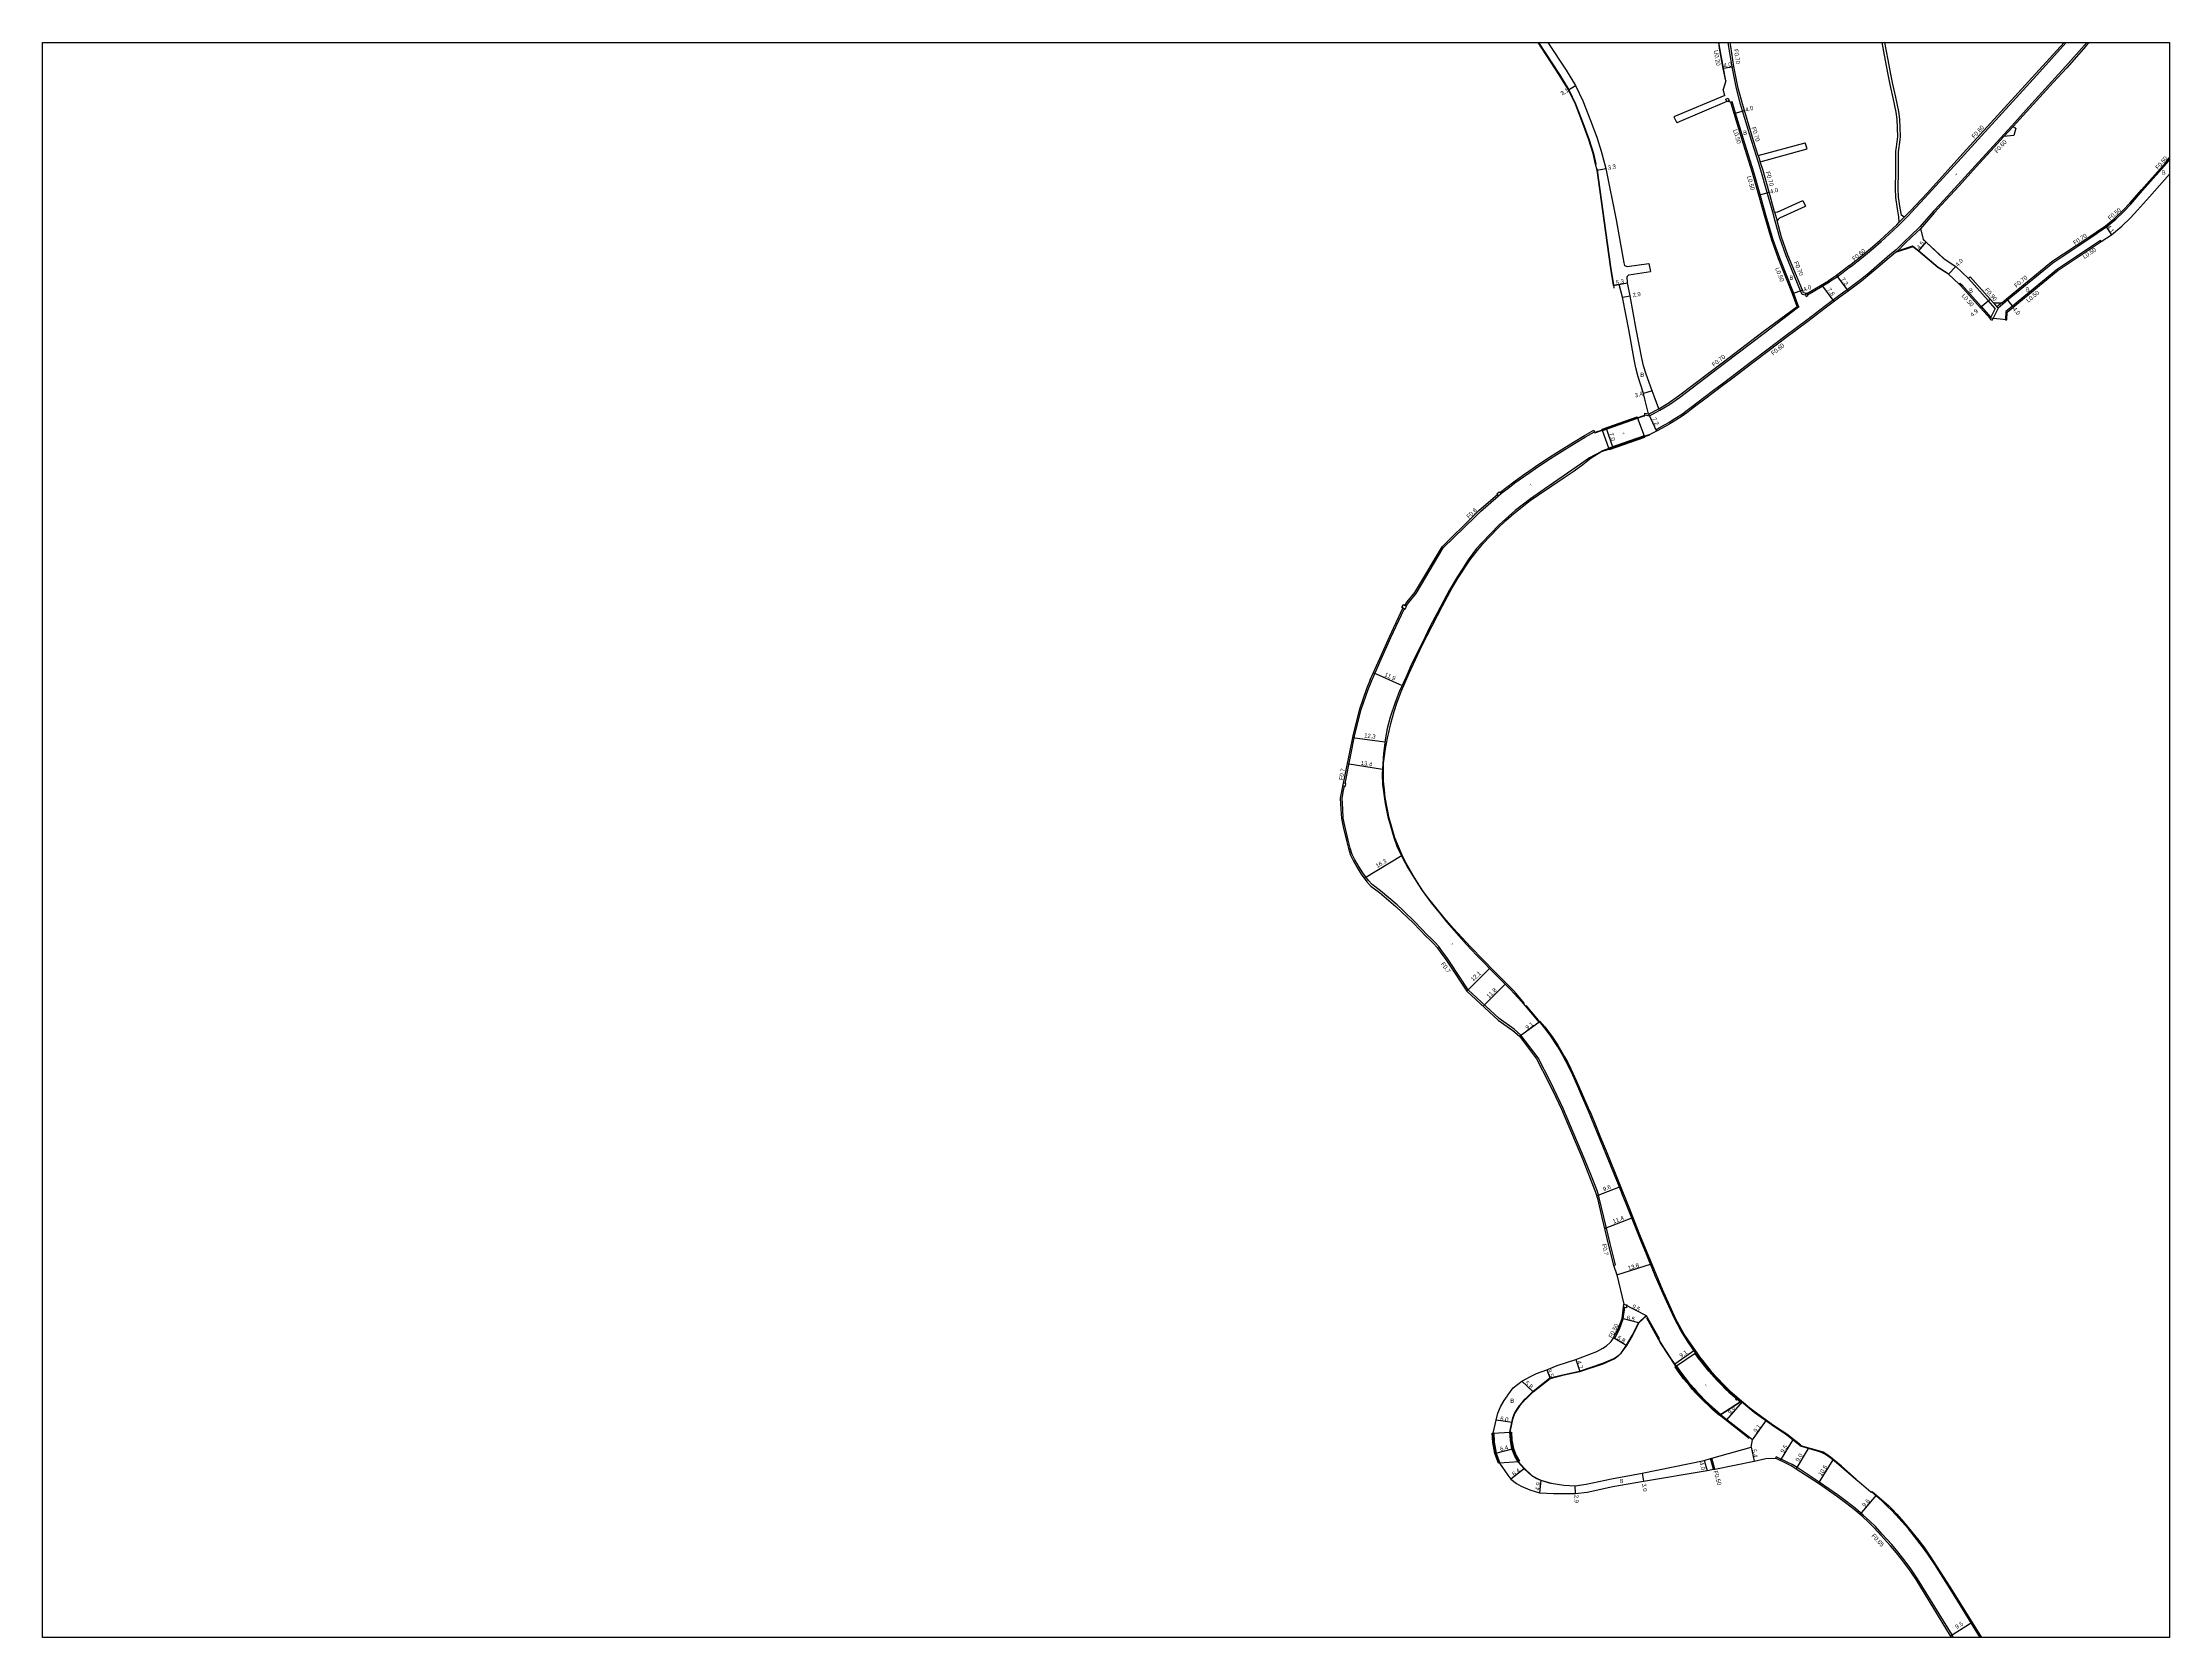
# Model space of a CAD drawing. Header units: metres. Extents: x -24000 to -20800, y -105000 to -102000.
# Drawn here: x -24000 to -23200, y -103800 to -103200 of the extents above; entities that cross this region are included whole.
import ezdxf

# ---------------------------------------------------------------- set-up
doc = ezdxf.new("R2010")
doc.units = ezdxf.units.M
doc.header["$LTSCALE"] = 2.5
for name, color, linetype in [('側溝・桝', 7, 'Continuous'), ('図郭', 7, 'Continuous'), ('幅員', 7, 'Continuous'), ('歩道・分離帯・安全施設', 7, 'Continuous'), ('舗装', 7, 'Continuous'), ('道路', 7, 'Continuous')]:
    doc.layers.add(name, color=color, linetype=linetype)
doc.styles.get("Standard").update_dxf_attribs({"font": ''})
doc.styles.add('YOKO_DECO', font='')
doc.styles.get('Standard').set_extended_font_data('@MS PGothic')
doc.styles.get('YOKO_DECO').set_extended_font_data('MS PGothic')

msp = doc.modelspace()

# ---------------------------------------------------------------- linework, layer by layer
at = {"layer": '側溝・桝'}
for points in [[(-23369.68, -103200), (-23369.32, -103202.17), (-23367.95, -103209.72), (-23367.02, -103214.44), (-23366.82, -103214.4)], [(-23336.88, -103295.01), (-23338.15, -103294.81), (-23338.73, -103293.39), (-23344.15, -103280.2), (-23346.59, -103273.48), (-23348.26, -103267.24), (-23349.17, -103263.87), (-23351.27, -103256.46), (-23353.66, -103248.02), (-23354.59, -103245.08), (-23355.32, -103242.76), (-23357.08, -103237.2), (-23360.56, -103225.71), (-23361.31, -103223.23), (-23362.87, -103217.35), (-23364.5, -103209.12), (-23365.72, -103201.63), (-23365.96, -103200)], [(-23319.96, -103284.43), (-23319.96, -103284.43), (-23315.78, -103281.13), (-23311.31, -103277.38), (-23308.38, -103274.8), (-23302.16, -103269.05), (-23298.21, -103265.02), (-23297.06, -103263.85), (-23290.6, -103256.91), (-23278.38, -103243.47), (-23270.71, -103235.06), (-23249.87, -103212.24), (-23238.84, -103200)], [(-23231.05, -103200), (-23231.94, -103201.01), (-23239.1, -103209.06), (-23244.19, -103214.6), (-23251.72, -103222.91), (-23259.34, -103231.28), (-23266.34, -103238.97), (-23273.13, -103246.35), (-23279.6, -103253.48), (-23286.3, -103260.83), (-23288.77, -103263.5), (-23293.85, -103269.35), (-23297.36, -103272.7), (-23299.92, -103275.16), (-23302.76, -103278.02), (-23305.12, -103279.9), (-23308.2, -103282.56), (-23310.07, -103284.17), (-23313.09, -103286.74), (-23316.25, -103289.25)], [(-23340.06, -103299.25), (-23339.64, -103298.94), (-23341.34, -103294.4), (-23346.52, -103281.18), (-23349.08, -103274.17), (-23351.69, -103265.26), (-23353.96, -103257.22), (-23356.34, -103248.82), (-23359.75, -103238.04), (-23363.24, -103226.52), (-23364, -103224), (-23364.46, -103222.29), (-23364.94, -103222.41)], [(-23258.76, -103231.53), (-23262.26, -103235.37)], [(-23354.66, -103242.54), (-23353.92, -103244.87)], [(-23227.26, -103271.69), (-23223.73, -103269.34), (-23220.21, -103266.39), (-23217.16, -103263.53), (-23214.57, -103260.75), (-23210.08, -103255.72), (-23201, -103245.41), (-23200, -103244.08)], [(-23348.5, -103263.67), (-23347.58, -103267.05)], [(-23293.67, -103270.03), (-23296.94, -103273.13), (-23299.51, -103275.6), (-23302.35, -103278.46), (-23303, -103279.05)], [(-23299.73, -103265.68), (-23301.61, -103267.6)], [(-23227.54, -103271.28), (-23227.26, -103271.69), (-23227.15, -103271.86), (-23230.36, -103274), (-23243.82, -103282.97), (-23260.86, -103296.98), (-23264.45, -103299.93)], [(-23225.71, -103274.91), (-23225.98, -103274.5), (-23228.6, -103276.2), (-23242.15, -103285.22), (-23259.08, -103299.14), (-23261.5, -103301.13), (-23261.64, -103304.27), (-23261.14, -103304.29)], [(-23319.96, -103284.43), (-23324.9, -103288.16), (-23327.83, -103290.08)], [(-23323.8, -103294.89), (-23329.89, -103299.46), (-23336.41, -103304.41), (-23344.61, -103310.58), (-23350.95, -103315.36), (-23357.08, -103320.01), (-23365.14, -103326.12), (-23368.29, -103328.5), (-23371.44, -103330.89), (-23375.09, -103333.66), (-23379.46, -103336.95), (-23381.41, -103338.44), (-23383.22, -103339.76), (-23386.01, -103341.6), (-23388.19, -103342.94), (-23390.01, -103343.97), (-23392.98, -103345.52), (-23392.71, -103346.05)], [(-23336.09, -103294.89), (-23327.83, -103290.08)], [(-23316.25, -103289.25), (-23321.2, -103293), (-23323.8, -103294.89)], [(-23279.15, -103290.89), (-23278.81, -103290.52), (-23278.14, -103291.16), (-23270.82, -103299.36), (-23267.19, -103303.39)], [(-23265.52, -103300.07), (-23268.16, -103297.09), (-23275.62, -103288.8)], [(-23397.34, -103340.1), (-23395.53, -103340.37), (-23391.73, -103338.35), (-23388.1, -103336.21), (-23384.3, -103333.49), (-23367.36, -103320.62), (-23352.44, -103309.3), (-23339.98, -103299.86), (-23339.34, -103299.38), (-23339.64, -103298.94)], [(-23265.52, -103300.07), (-23267.52, -103304.05), (-23266.71, -103304.45)], [(-23266.17, -103297.97), (-23264.91, -103299.4), (-23264.45, -103299.93)], [(-23263.07, -103297.89), (-23264.91, -103299.4)], [(-23395.99, -103339.66), (-23395.64, -103339.7), (-23392.07, -103337.86)], [(-23451.44, -103369.69), (-23448.91, -103367.73), (-23446.19, -103365.7), (-23442.98, -103363.38), (-23440.57, -103361.71), (-23438.45, -103360.21), (-23433.85, -103357.11), (-23429.43, -103354.31), (-23423.82, -103350.82), (-23419.64, -103348.36), (-23416.32, -103346.42)], [(-23487.09, -103412.06), (-23486.18, -103410.82), (-23483.29, -103407.28), (-23473.12, -103390.06), (-23461.18, -103378.38), (-23459.17, -103376.36), (-23452.34, -103370.5)], [(-23500.04, -103440.03), (-23496.48, -103431.97), (-23492.86, -103423.83), (-23487.86, -103413.11), (-23487.77, -103412.99)], [(-23510.09, -103478.74), (-23506.35, -103460.37), (-23504.03, -103450.94), (-23501.38, -103443.37), (-23500.04, -103440.03)], [(-23409.12, -103660.01), (-23408.42, -103659.77), (-23410.39, -103651.83), (-23412.77, -103641.85), (-23414.46, -103634.66), (-23415.19, -103632.29), (-23417.43, -103626.51), (-23420.11, -103619.69), (-23428.05, -103601.04), (-23430.31, -103596.25), (-23432.8, -103591.02), (-23437.47, -103581.98), (-23443.97, -103573.36), (-23446.52, -103571.1), (-23452.09, -103567.18), (-23463.78, -103556.36), (-23470.54, -103546.09), (-23471.83, -103544.18), (-23473.42, -103542.04), (-23474.86, -103540.04), (-23476.28, -103538.42), (-23477.88, -103536.95), (-23479.11, -103535.81), (-23483.83, -103530.81), (-23488.2, -103526.57), (-23490.52, -103524.43), (-23496.75, -103519.16), (-23499.89, -103516.76), (-23501.3, -103515.23), (-23503.39, -103512.41), (-23504.96, -103509.99), (-23506.43, -103507.41), (-23507.37, -103505.43), (-23508.15, -103503.08), (-23508.86, -103500.04), (-23510.22, -103494.67), (-23510.76, -103491.74), (-23510.97, -103488.38), (-23511.2, -103484.31), (-23510.62, -103481.36), (-23510.28, -103479.71)], [(-23408.64, -103687.44), (-23406.91, -103684.04), (-23405.43, -103680.16), (-23404.85, -103675.86)], [(-23408.64, -103687.44), (-23409.08, -103687.18)], [(-23371.49, -103736.74), (-23372.63, -103732.71)], [(-23371, -103736.64), (-23372.15, -103732.57)], [(-23281.17, -103800), (-23281.78, -103798.99), (-23294.77, -103777.89), (-23297.56, -103773.83), (-23300.27, -103770.22), (-23302.15, -103767.76), (-23304.47, -103765.08), (-23308.02, -103761.19), (-23310.63, -103758.31), (-23312.68, -103756.28), (-23315.21, -103753.94), (-23318.24, -103751.4), (-23321.45, -103748.86), (-23324.45, -103746.59), (-23331.7, -103741.54), (-23340.05, -103736.09), (-23341.93, -103734.9), (-23343.52, -103734.15), (-23347.9, -103732), (-23348.16, -103732.58)]]:
    msp.add_lwpolyline(points, dxfattribs=at)
for points in [[(-23366.8, -103221.31), (-23365.94, -103220.97), (-23365.58, -103221.88), (-23366.43, -103222.23)], [(-23337.04, -103294.76), (-23336.59, -103295.5), (-23335.95, -103295.12), (-23336.39, -103294.38)], [(-23452.99, -103369.8), (-23452.07, -103369.02), (-23451.37, -103369.77), (-23452.25, -103370.59)], [(-23487.01, -103412.11), (-23488.19, -103411.48), (-23488.72, -103412.47), (-23487.52, -103413.12)], [(-23510.99, -103479.58), (-23509.94, -103479.77), (-23509.77, -103478.8), (-23510.79, -103478.62)], [(-23405.19, -103674.66), (-23404.05, -103674.81), (-23404.21, -103675.95), (-23404.85, -103675.86), (-23405.35, -103675.8)], [(-23362.96, -103710.06), (-23363.22, -103710.36), (-23362.86, -103710.67), (-23362.6, -103710.37)]]:
    msp.add_lwpolyline(points, close=True, dxfattribs=at)
at = {"layer": '側溝・桝', "flags": 128}
msp.add_lwpolyline([(-23264.45, -103299.93), (-23266.71, -103304.45)], dxfattribs=at)
at = {"layer": '図郭'}
msp.add_lwpolyline([(-24000, -103200), (-23200, -103200), (-23200, -103800), (-24000, -103800)], close=True, dxfattribs=at)
at = {"layer": '幅員'}
for points in [[(-23367.76, -103209.68), (-23363.82, -103209)], [(-23426.03, -103217.83), (-23423.4, -103216.18)], [(-23363.72, -103226.67), (-23359.89, -103225.51)], [(-23415.29, -103247.98), (-23412.06, -103247.33)], [(-23354.45, -103257.36), (-23350.6, -103256.27)], [(-23224.03, -103268.93), (-23221.75, -103272.34)], [(-23294.45, -103278.45), (-23291.46, -103275.08)], [(-23325.2, -103287.62), (-23320.91, -103293.53)], [(-23280.39, -103284.2), (-23283.08, -103287.16)], [(-23409.06, -103291.44), (-23403.85, -103290.44)], [(-23405.72, -103295.76), (-23402.86, -103295.24)], [(-23338.08, -103293.13), (-23341.81, -103294.58)], [(-23330.93, -103291.19), (-23326.23, -103297.46)], [(-23271.19, -103299.7), (-23267.49, -103296.49)], [(-23261.3, -103296.44), (-23258.76, -103299.53)], [(-23394.57, -103331.02), (-23397.82, -103332)], [(-23395.99, -103339.66), (-23392.95, -103346.18)], [(-23411.78, -103345.51), (-23409.46, -103352.13)], [(-23499.45, -103437.02), (-23488.62, -103441.88)], [(-23507.29, -103461.42), (-23495.06, -103463.04)], [(-23509.28, -103471.18), (-23496.05, -103473.31)], [(-23502.84, -103514.36), (-23488.63, -103505.7)], [(-23464.33, -103556.82), (-23455.72, -103548.3)], [(-23458.16, -103562.53), (-23449.85, -103554.18)], [(-23444.5, -103573.85), (-23437.17, -103568.5)], [(-23415.46, -103633.9), (-23406.52, -103630.31)], [(-23412.49, -103646.18), (-23401.86, -103641.98)], [(-23407.88, -103663.64), (-23394.78, -103659.43)], [(-23396.74, -103678.99), (-23405.19, -103674.66)], [(-23409.08, -103687.18), (-23404.07, -103690.11)], [(-23399.62, -103681.68), (-23405.91, -103680.04)], [(-23423.28, -103695.48), (-23421.83, -103699.95)], [(-23386.03, -103697.05), (-23378.55, -103691.83)], [(-23443.55, -103703.63), (-23439.33, -103707.61)], [(-23434.23, -103699.27), (-23432.98, -103702.53)], [(-23366.48, -103718.1), (-23360.58, -103711.3)], [(-23447.27, -103719.18), (-23453.2, -103718.28)], [(-23356.83, -103725.6), (-23351.56, -103718.21)], [(-23346.36, -103733.46), (-23341.44, -103725.34)], [(-23453.34, -103730.71), (-23447.16, -103728.98)], [(-23374.97, -103733.37), (-23373.93, -103737.23)], [(-23357.29, -103728.35), (-23356.22, -103733.64)], [(-23340.39, -103736.63), (-23335.72, -103728.89)], [(-23332.06, -103742.07), (-23326.47, -103733.16)], [(-23442.65, -103736.45), (-23447.67, -103740.43)], [(-23436.39, -103740.77), (-23437, -103745.63)], [(-23423.45, -103745.9), (-23423.56, -103743)], [(-23398.39, -103738.23), (-23397.86, -103741.19)], [(-23316.38, -103753.79), (-23310.14, -103746.51)], [(-23282.32, -103799.33), (-23274.27, -103794.29)]]:
    msp.add_lwpolyline(points, dxfattribs=at)
at = {"layer": '歩道・分離帯・安全施設'}
for points in [[(-23437.35, -103200), (-23429.45, -103212.04), (-23425.94, -103217.78), (-23423.36, -103223.11), (-23420.5, -103230.41), (-23418.23, -103236.58), (-23416.62, -103241.77), (-23415.77, -103245.68), (-23415.76, -103245.72)], [(-23408.81, -103292.42), (-23409, -103291.16), (-23410.09, -103284.26), (-23412.54, -103267.09), (-23415.19, -103247.97), (-23415.26, -103247.7)], [(-23283.56, -103286.75), (-23287.03, -103284.59), (-23294.38, -103278.37), (-23296.68, -103276.56), (-23301.49, -103278.26)], [(-23292.58, -103274.12), (-23291.53, -103275.16), (-23285, -103281.3)], [(-23413.3, -103345.79), (-23400.15, -103341.19)], [(-23397.25, -103340.16), (-23400, -103341.13)], [(-23413.39, -103345.79), (-23416.13, -103346.74)], [(-23410.75, -103352.87), (-23397.61, -103348.3)], [(-23397.47, -103348.24), (-23395.47, -103347.52)], [(-23442.56, -103561.5), (-23446.4, -103557.03), (-23453.69, -103549.58), (-23462.76, -103540.36), (-23469.28, -103533.33), (-23472.83, -103529.22), (-23476.49, -103524.78), (-23478.63, -103522.13), (-23480.59, -103519.45), (-23482.8, -103516), (-23484.41, -103513.39), (-23486.97, -103508.93), (-23488.63, -103505.7), (-23490.04, -103502.49), (-23491.3, -103499.14), (-23492.41, -103495.67), (-23493.48, -103491.75), (-23494.27, -103487.86), (-23494.96, -103483.99), (-23495.29, -103481.14), (-23495.57, -103477.85), (-23495.66, -103474.9), (-23495.58, -103471.14), (-23495.31, -103468.51), (-23494.92, -103465.7), (-23494.18, -103461.7), (-23492.89, -103456.13), (-23491.59, -103451.61), (-23490.46, -103448.13), (-23488.87, -103443.86), (-23486, -103437.22), (-23481.26, -103427.01), (-23473.44, -103411.86), (-23469.85, -103405.11), (-23467.57, -103401.39), (-23463.1, -103394.78), (-23460.39, -103391.23), (-23458.2, -103388.6), (-23455.37, -103385.59), (-23452.68, -103382.75), (-23449.55, -103379.76), (-23446.59, -103377.17), (-23440.46, -103372.34), (-23437.29, -103370.1), (-23427.32, -103363.36), (-23423.94, -103361.16), (-23420.68, -103358.78), (-23417.53, -103356.24), (-23413.92, -103353.95)], [(-23413.6, -103353.83), (-23410.89, -103352.91)], [(-23377.96, -103693.36), (-23381.29, -103688.58), (-23383.83, -103684.53), (-23386.34, -103679.8), (-23390.49, -103670.77), (-23393.28, -103664.25), (-23396.76, -103655.84), (-23398.59, -103651.3), (-23402.87, -103640.66), (-23403.87, -103638.12), (-23405.72, -103633.43), (-23407.23, -103629.64), (-23408.71, -103625.97), (-23411.76, -103618.54), (-23418.51, -103602.02), (-23421.09, -103595.99), (-23422.52, -103592.73), (-23424.46, -103588.51), (-23425.96, -103585.33), (-23428.16, -103581.11), (-23430.09, -103577.82), (-23432.99, -103573.46), (-23434.99, -103570.74), (-23437.9, -103567), (-23441.9, -103562.25)], [(-23448.08, -103722.72), (-23447.41, -103719.15), (-23446.97, -103717.4), (-23446.35, -103715.72), (-23445.41, -103714.11), (-23444.31, -103712.61), (-23444.28, -103712.57), (-23442.32, -103710.27), (-23442.26, -103710.21), (-23439.43, -103707.5), (-23433.04, -103702.39), (-23427.71, -103701.07), (-23421.87, -103699.81), (-23413.07, -103696.86), (-23408.97, -103695.02), (-23407.43, -103693.99), (-23406.29, -103692.99), (-23404.19, -103690.03), (-23402.14, -103686.45), (-23399.75, -103681.58), (-23396.84, -103678.88)], [(-23396.71, -103679.75), (-23393.44, -103685.7), (-23392.21, -103687.93), (-23391.26, -103689.52), (-23385.76, -103697.92), (-23385.64, -103698.13)], [(-23361.25, -103711.16), (-23364.69, -103708.15), (-23368.04, -103705.03), (-23371.28, -103701.62), (-23373.09, -103699.57), (-23375.64, -103696.42), (-23377.85, -103693.46)], [(-23369.37, -103715.96), (-23373.84, -103711.93), (-23376.74, -103709), (-23378.88, -103706.75), (-23380.74, -103704.52), (-23383.19, -103701.4), (-23385.6, -103698.08)], [(-23338.86, -103727.86), (-23342.14, -103725.23), (-23343.9, -103723.93), (-23348.86, -103720.62), (-23356.16, -103715.4), (-23361.03, -103711.38)], [(-23369.36, -103716.12), (-23358.06, -103725.06)], [(-23454.17, -103723.09), (-23453.98, -103726.57), (-23453.2, -103730.67), (-23451.81, -103734.4)], [(-23444.92, -103733.99), (-23446.27, -103731.78), (-23447.3, -103729.02), (-23447.91, -103725.82), (-23448.08, -103722.75)], [(-23317.81, -103740.39), (-23323.41, -103735.5), (-23327.45, -103732.19), (-23328.91, -103731.14), (-23330.31, -103730.34), (-23331.54, -103729.86), (-23338.63, -103727.85)], [(-23432.66, -103742.07), (-23436.45, -103740.91), (-23438.2, -103740.18), (-23439.88, -103739.17), (-23442.76, -103736.56), (-23444.91, -103734.01)], [(-23271.14, -103800), (-23272.79, -103797.33), (-23279.64, -103786.33), (-23283.96, -103779.37), (-23288.28, -103772.58), (-23290.91, -103768.63), (-23292.88, -103765.89), (-23295.89, -103761.98), (-23298.16, -103759.19), (-23302.94, -103753.81), (-23304.7, -103751.97), (-23306.01, -103750.69), (-23308.33, -103748.47), (-23312.13, -103745.26)]]:
    msp.add_lwpolyline(points, dxfattribs=at)
at = {"layer": '舗装'}
for points in [[(-23410.92, -103352.65), (-23413.19, -103346.01)], [(-23378.34, -103693.22), (-23385.47, -103697.88)], [(-23361.4, -103711.4), (-23368.8, -103716.17)]]:
    msp.add_lwpolyline(points, dxfattribs=at)
at = {"layer": '道路'}
for points in [[(-23395.99, -103339.66), (-23397.27, -103334.1), (-23397.82, -103332), (-23399.79, -103325.75), (-23400.77, -103322.4), (-23401.38, -103319.3), (-23403.37, -103307.98), (-23405.72, -103295.76), (-23406.94, -103291.03), (-23409.06, -103291.44), (-23410.19, -103284.28), (-23412.64, -103267.1), (-23415.29, -103247.98), (-23415.87, -103245.7), (-23416.72, -103241.8), (-23418.33, -103236.61), (-23420.6, -103230.44), (-23423.45, -103223.15), (-23426.03, -103217.83), (-23429.53, -103212.1), (-23437.47, -103200)], [(-23433.76, -103200), (-23426.91, -103210.44), (-23423.4, -103216.18), (-23420.62, -103221.9), (-23417.72, -103229.29), (-23415.4, -103235.58), (-23413.75, -103240.91), (-23412.46, -103245.45), (-23412.06, -103247.33), (-23408.14, -103266.64), (-23405.18, -103282.9), (-23404.99, -103283.93)], [(-23366.82, -103214.4), (-23367.76, -103209.68), (-23369.13, -103202.14), (-23369.47, -103200)], [(-23354.66, -103242.54), (-23356.41, -103236.99), (-23359.89, -103225.51), (-23360.64, -103223.04), (-23362.19, -103217.19), (-23363.82, -103209), (-23365.03, -103201.52), (-23365.25, -103200)], [(-23301.61, -103267.6), (-23301.85, -103265.56), (-23302.27, -103262.54), (-23302.9, -103258.27), (-23303, -103254.96), (-23302.93, -103248.53), (-23302.96, -103240.99), (-23302.24, -103236.52), (-23302.19, -103235.36), (-23302.36, -103228.96), (-23302.77, -103226.15), (-23303.88, -103220.82), (-23305.08, -103215.83), (-23305.81, -103212), (-23306.76, -103206.75), (-23308.04, -103200)], [(-23299.73, -103265.68), (-23300.75, -103264.9), (-23301.29, -103262.36), (-23301.9, -103258.18), (-23302, -103254.95), (-23301.93, -103248.54), (-23301.96, -103241.07), (-23301.25, -103236.62), (-23301.19, -103235.37), (-23301.36, -103228.87), (-23301.79, -103225.98), (-23302.91, -103220.59), (-23304.1, -103215.61), (-23304.82, -103211.84), (-23305.78, -103206.57), (-23307.02, -103200)], [(-23299.73, -103265.68), (-23298.65, -103264.58), (-23297.51, -103263.43), (-23291.05, -103256.49), (-23278.84, -103243.06), (-23271.17, -103234.64), (-23250.33, -103211.83), (-23239.66, -103200)], [(-23230.26, -103200), (-23231.49, -103201.41), (-23238.66, -103209.46), (-23243.75, -103215), (-23251.28, -103223.31), (-23258.76, -103231.53)], [(-23366.82, -103214.4), (-23367.84, -103217.65)], [(-23367.21, -103219.88), (-23386.46, -103227.96)], [(-23366.43, -103222.23), (-23385.35, -103230.16)], [(-23367.21, -103219.88), (-23367.84, -103217.65)], [(-23364.94, -103222.41), (-23366.43, -103222.23)], [(-23340.06, -103299.25), (-23341.81, -103294.58), (-23346.99, -103281.36), (-23349.56, -103274.33), (-23352.17, -103265.4), (-23354.45, -103257.36), (-23356.82, -103248.97), (-23360.23, -103238.19), (-23363.72, -103226.67), (-23364.49, -103224.13), (-23364.94, -103222.41)], [(-23386.46, -103227.96), (-23385.35, -103230.16)], [(-23257.73, -103232.23), (-23258.28, -103232.03), (-23258.76, -103231.53)], [(-23354.66, -103242.54), (-23336.98, -103237.69)], [(-23336.22, -103240), (-23336.98, -103237.69)], [(-23262.26, -103235.37), (-23265.9, -103239.37), (-23272.69, -103246.76), (-23279.16, -103253.88), (-23285.86, -103261.23), (-23288.33, -103263.91), (-23293.67, -103270.03)], [(-23258.49, -103234.95), (-23262.26, -103235.37)], [(-23257.73, -103232.23), (-23258.49, -103234.95)], [(-23353.92, -103244.87), (-23336.22, -103240)], [(-23348.5, -103263.67), (-23350.6, -103256.27), (-23352.99, -103247.82), (-23353.92, -103244.87)], [(-23293.67, -103270.03), (-23292.61, -103273.94), (-23291.46, -103275.08), (-23284.74, -103281.41), (-23280.39, -103284.2), (-23275.62, -103288.8), (-23274.99, -103288.17), (-23267.49, -103296.49), (-23266.17, -103297.97), (-23263.07, -103297.89), (-23261.3, -103296.44), (-23244.24, -103282.41), (-23230.75, -103273.42), (-23227.54, -103271.28), (-23224.03, -103268.93), (-23220.54, -103266.02), (-23217.52, -103263.18), (-23214.94, -103260.42), (-23210.46, -103255.38), (-23201.39, -103245.09), (-23200, -103243.26)], [(-23261.14, -103304.29), (-23261.01, -103301.38), (-23258.76, -103299.53), (-23241.85, -103285.63), (-23228.33, -103276.62), (-23225.71, -103274.91), (-23221.75, -103272.34), (-23217.89, -103269.02), (-23214.68, -103266), (-23211.99, -103263.12), (-23207.45, -103258.02), (-23200, -103249.56)], [(-23348.5, -103263.67), (-23347.59, -103263.76), (-23337.89, -103259.38)], [(-23347.58, -103267.05), (-23346.57, -103265.92), (-23336.87, -103261.55)], [(-23337.89, -103259.38), (-23336.87, -103261.55)], [(-23336.39, -103294.38), (-23337.65, -103294.18), (-23338.08, -103293.13), (-23343.49, -103279.95), (-23345.92, -103273.27), (-23347.58, -103267.05)], [(-23320.34, -103283.94), (-23316.17, -103280.65), (-23311.71, -103276.91), (-23308.8, -103274.34), (-23302.59, -103268.61), (-23301.61, -103267.6)], [(-23303, -103279.05), (-23304.73, -103280.35), (-23307.81, -103283.02), (-23309.68, -103284.63), (-23312.71, -103287.2), (-23315.89, -103289.72)], [(-23261.14, -103304.29), (-23267.6, -103303.68), (-23269.88, -103301.15), (-23271.19, -103299.7), (-23278.5, -103291.51), (-23279.15, -103290.89), (-23283.08, -103287.16), (-23287.09, -103284.67), (-23294.45, -103278.45), (-23296.58, -103276.8), (-23303, -103279.05)], [(-23404.99, -103283.93), (-23403.95, -103284.26), (-23395.88, -103283.09)], [(-23404.02, -103287.99), (-23403.32, -103287.34), (-23395.25, -103286.17)], [(-23392.07, -103337.86), (-23393.82, -103333.05), (-23394.57, -103331.02), (-23396.85, -103324.79), (-23397.77, -103321.61), (-23398.46, -103318.71), (-23400.62, -103307.8), (-23402.86, -103295.24), (-23403.85, -103290.44), (-23404.02, -103287.99)], [(-23395.88, -103283.09), (-23395.25, -103286.17)], [(-23320.34, -103283.94), (-23325.25, -103287.66), (-23328.25, -103289.62)], [(-23323.45, -103295.37), (-23329.53, -103299.94), (-23336.05, -103304.89), (-23344.25, -103311.06), (-23350.58, -103315.84), (-23356.72, -103320.49), (-23364.78, -103326.6), (-23367.93, -103328.98), (-23371.08, -103331.37), (-23374.73, -103334.14), (-23379.1, -103337.42), (-23381.05, -103338.92), (-23382.87, -103340.25), (-23385.68, -103342.11), (-23387.88, -103343.46), (-23389.73, -103344.5), (-23392.7, -103346.05), (-23395.71, -103347.61), (-23397.58, -103348.14), (-23397.63, -103347.98), (-23410.92, -103352.65), (-23410.88, -103352.78), (-23413.26, -103353.62), (-23413.68, -103353.79), (-23418.13, -103356.18), (-23421.48, -103358.59), (-23436.54, -103368.97), (-23440.38, -103371.69), (-23446.04, -103376.05), (-23452.08, -103381.41), (-23458.69, -103388.25), (-23460.62, -103390.4), (-23463.72, -103394.65), (-23465.94, -103398.05), (-23467.84, -103400.88), (-23470.91, -103406.14), (-23475.44, -103414.61), (-23478.14, -103419.85), (-23479.91, -103423.51), (-23482.61, -103428.99), (-23484.91, -103433.58), (-23487.16, -103438.61), (-23489.68, -103444.23), (-23491.25, -103448.28), (-23493.13, -103453.8), (-23494.25, -103458.11), (-23494.87, -103461.59), (-23495.64, -103467.41), (-23496.18, -103475.2), (-23495.95, -103479.14), (-23495.05, -103486.24), (-23493.94, -103491.23), (-23493, -103494.64), (-23491.73, -103499.04), (-23490.61, -103502.34), (-23489.61, -103504.51), (-23487.42, -103508.61), (-23486.45, -103510.42), (-23484.58, -103513.46), (-23482.68, -103516.46), (-23481.03, -103519.02), (-23479.13, -103521.72), (-23477.69, -103523.61), (-23474.16, -103527.89), (-23471.92, -103530.73)], [(-23336.39, -103294.38), (-23328.25, -103289.62)], [(-23315.89, -103289.72), (-23320.85, -103293.48), (-23323.45, -103295.37)], [(-23392.07, -103337.86), (-23388.53, -103335.65), (-23384.72, -103332.92), (-23367.79, -103320.06), (-23352.87, -103308.73), (-23340.06, -103299.25)], [(-23500.7, -103439.76), (-23497.05, -103431.72), (-23493.42, -103423.57), (-23488.39, -103412.79), (-23488.32, -103412.69), (-23488.72, -103412.47), (-23488.19, -103411.48), (-23487.64, -103411.77), (-23486.67, -103410.44), (-23483.8, -103406.92), (-23473.62, -103389.67), (-23461.61, -103377.94), (-23459.59, -103375.9), (-23452.76, -103370.05), (-23452.99, -103369.8), (-23452.07, -103369.02), (-23451.82, -103369.29), (-23449.29, -103367.24), (-23446.56, -103365.2), (-23443.34, -103362.88), (-23440.93, -103361.2), (-23438.8, -103359.7), (-23434.19, -103356.59), (-23429.76, -103353.79), (-23424.15, -103350.29), (-23419.96, -103347.82), (-23416.56, -103345.83), (-23416.15, -103346.85), (-23413.24, -103345.88), (-23413.19, -103346.01), (-23400.05, -103341.36), (-23397.95, -103340.6), (-23397.37, -103340.42), (-23397.28, -103339.45), (-23396.72, -103339.54), (-23395.99, -103339.66)], [(-23500.7, -103439.76), (-23502.05, -103443.14), (-23504.68, -103450.78), (-23507.04, -103460.2), (-23511.31, -103481.19), (-23511.92, -103484.26), (-23511.68, -103488.43), (-23511.46, -103491.88), (-23510.83, -103495), (-23509.53, -103500.16), (-23508.84, -103503.25), (-23508.03, -103505.7), (-23507.06, -103507.74), (-23505.57, -103510.36), (-23503.98, -103512.81), (-23501.85, -103515.69), (-23500.36, -103517.31), (-23497.12, -103519.76), (-23491.01, -103524.96), (-23488.69, -103527.09), (-23484.34, -103531.31), (-23479.61, -103536.31), (-23478.37, -103537.47), (-23476.79, -103538.92), (-23475.42, -103540.49), (-23474, -103542.46), (-23472.41, -103544.59), (-23471.13, -103546.49), (-23464.33, -103556.82), (-23452.54, -103567.73), (-23446.96, -103571.66), (-23444.5, -103573.85), (-23438.07, -103582.36), (-23433.45, -103591.33), (-23430.97, -103596.54), (-23428.72, -103601.32), (-23420.79, -103619.95), (-23418.12, -103626.76), (-23415.89, -103632.51), (-23415.17, -103634.83), (-23413.49, -103642), (-23411.11, -103651.99), (-23409.14, -103659.93), (-23407.88, -103663.64), (-23405.19, -103674.66)], [(-23471.92, -103530.73), (-23464.41, -103539.28), (-23460.59, -103543.38), (-23452.59, -103551.46), (-23447.83, -103556.19), (-23443.72, -103560.77), (-23438.93, -103566.38), (-23437.17, -103568.5), (-23436.76, -103568.16)], [(-23436.76, -103568.16), (-23434.97, -103570.3), (-23432.26, -103573.83), (-23431.02, -103575.7), (-23430.08, -103577.19), (-23429.06, -103578.93), (-23427.56, -103581.54), (-23426.35, -103583.67), (-23425.12, -103586.13), (-23423.01, -103590.73), (-23418.58, -103600.78), (-23417.57, -103603.18), (-23415.93, -103607.15), (-23413.99, -103611.87), (-23411.93, -103616.99), (-23407.28, -103628.42), (-23403.36, -103638.18), (-23399.32, -103648.41), (-23395.35, -103658.09), (-23390.78, -103668.99), (-23385.75, -103680.14), (-23384.6, -103682.33), (-23383.22, -103684.86), (-23382.15, -103686.69), (-23377.83, -103692.87), (-23378.34, -103693.22), (-23377.22, -103694.82), (-23376.14, -103696.21), (-23374.77, -103698), (-23373.23, -103699.84), (-23372.23, -103700.97), (-23371.23, -103702.09), (-23370.1, -103703.29), (-23368.54, -103704.91), (-23366.93, -103706.55), (-23365.73, -103707.69), (-23361.4, -103711.4), (-23361, -103710.93)], [(-23447.93, -103722.74), (-23447.27, -103719.18), (-23446.82, -103717.45), (-23446.21, -103715.78), (-23445.28, -103714.2), (-23444.19, -103712.7), (-23444.16, -103712.66), (-23442.2, -103710.37), (-23442.15, -103710.32), (-23439.33, -103707.61), (-23432.98, -103702.53), (-23427.67, -103701.21), (-23421.83, -103699.95), (-23413.02, -103697), (-23408.9, -103695.16), (-23407.34, -103694.11), (-23406.18, -103693.09), (-23404.07, -103690.11), (-23402.01, -103686.52), (-23399.62, -103681.68), (-23396.74, -103678.99)], [(-23446.89, -103706.09), (-23443.55, -103703.63), (-23440.28, -103701.79), (-23438.05, -103700.73), (-23434.23, -103699.27), (-23430.27, -103697.75), (-23423.28, -103695.48), (-23415.36, -103692.42), (-23413.09, -103691.17), (-23411.74, -103690.25), (-23410.34, -103689), (-23410.02, -103688.63), (-23409.26, -103687.5), (-23409.08, -103687.18), (-23407.37, -103683.84), (-23405.91, -103680.04), (-23405.35, -103675.8), (-23405.19, -103674.66)], [(-23356.83, -103725.6), (-23365.38, -103718.97), (-23367.16, -103717.57), (-23368.8, -103716.17), (-23372.97, -103712.35), (-23374.72, -103710.7), (-23376.38, -103709.02), (-23377.74, -103707.57), (-23378.94, -103706.26), (-23380.02, -103704.99), (-23380.98, -103703.83), (-23382.27, -103702.22), (-23383.09, -103701.22), (-23383.91, -103700.08), (-23385.47, -103697.88), (-23386.99, -103695.66), (-23389.9, -103691.24), (-23392.08, -103687.87), (-23391.76, -103687.66), (-23396.74, -103678.99)], [(-23451.66, -103713.21), (-23450.3, -103710.9), (-23449.01, -103709.13), (-23448.85, -103708.91), (-23446.89, -103706.09)], [(-23361, -103710.93), (-23357.89, -103713.63), (-23355.27, -103715.53), (-23352.59, -103717.48), (-23348.93, -103720.09), (-23345.66, -103722.21), (-23343.91, -103723.38), (-23338.71, -103727.49), (-23338.96, -103727.97), (-23332.52, -103729.79), (-23331.05, -103730.27), (-23329.28, -103731.15), (-23327.72, -103732.17), (-23325.3, -103734.09), (-23317.95, -103740.47), (-23315.83, -103742.22), (-23312.36, -103745.2), (-23312.14, -103745.39)], [(-23454.32, -103723.1), (-23453.2, -103718.28), (-23452.56, -103715.66), (-23451.66, -103713.21)], [(-23451.95, -103734.45), (-23453.34, -103730.71), (-23454.13, -103726.59), (-23454.32, -103723.1)], [(-23444.79, -103733.91), (-23446.14, -103731.71), (-23447.16, -103728.98), (-23447.76, -103725.8), (-23447.93, -103722.74)], [(-23432.62, -103741.93), (-23427.84, -103742.76), (-23423.56, -103743), (-23419.42, -103742.32), (-23409.91, -103740.3), (-23398.39, -103738.23), (-23374.97, -103733.37), (-23372.63, -103732.71), (-23372.15, -103732.57), (-23357.29, -103728.35), (-23356.83, -103725.6)], [(-23451.95, -103734.45), (-23448.86, -103738.91), (-23447.67, -103740.43), (-23445.63, -103742.02), (-23443.82, -103743.08), (-23440.63, -103744.44), (-23437, -103745.63), (-23431.74, -103745.84), (-23427.81, -103745.89)], [(-23444.79, -103733.91), (-23442.65, -103736.45), (-23439.79, -103739.05), (-23438.13, -103740.04), (-23436.39, -103740.77), (-23432.62, -103741.93)], [(-23427.81, -103745.89), (-23423.45, -103745.9), (-23419.05, -103745.3), (-23409.35, -103743.25), (-23397.86, -103741.19), (-23373.93, -103737.23), (-23371.49, -103736.74), (-23371, -103736.64), (-23356.22, -103733.64), (-23351.77, -103732.72), (-23348.16, -103732.58)], [(-23281.91, -103800), (-23282.32, -103799.33), (-23295.3, -103778.23), (-23298.08, -103774.2), (-23300.78, -103770.6), (-23302.64, -103768.16), (-23304.94, -103765.5), (-23308.49, -103761.62), (-23311.09, -103758.75), (-23313.12, -103756.74), (-23315.63, -103754.41), (-23318.64, -103751.9), (-23321.84, -103749.36), (-23324.83, -103747.1), (-23332.06, -103742.07), (-23340.39, -103736.63), (-23342.24, -103735.46), (-23343.79, -103734.72), (-23348.16, -103732.58)], [(-23312.14, -103745.39), (-23311.84, -103745.04), (-23309.2, -103747.31), (-23305.6, -103750.53), (-23304.21, -103751.9), (-23302.57, -103753.63), (-23300.84, -103755.59), (-23299.37, -103757.3), (-23294.28, -103763.51), (-23292.15, -103766.25), (-23290.07, -103769.25), (-23282.65, -103780.91), (-23276.7, -103790.4), (-23270.7, -103800)]]:
    msp.add_lwpolyline(points, dxfattribs=at)
for points in [[(-23400.23, -103340.85), (-23400.05, -103341.36), (-23413.19, -103346.01), (-23413.38, -103345.47)], [(-23413.19, -103346.01), (-23400.05, -103341.36), (-23397.63, -103347.98), (-23410.92, -103352.65)], [(-23410.92, -103352.65), (-23397.63, -103347.98), (-23397.44, -103348.54), (-23410.73, -103353.21)], [(-23368.8, -103716.17), (-23361.4, -103711.4), (-23365.73, -103707.69), (-23366.93, -103706.55), (-23368.54, -103704.91), (-23370.1, -103703.29), (-23371.23, -103702.09), (-23372.23, -103700.97), (-23373.23, -103699.84), (-23374.77, -103698), (-23376.14, -103696.21), (-23377.22, -103694.82), (-23378.34, -103693.22), (-23385.47, -103697.88), (-23383.91, -103700.08), (-23383.09, -103701.22), (-23382.27, -103702.22), (-23380.98, -103703.83), (-23380.02, -103704.99), (-23378.94, -103706.26), (-23377.74, -103707.57), (-23376.38, -103709.02), (-23374.72, -103710.7), (-23372.97, -103712.35)], [(-23361.4, -103711.4), (-23365.73, -103707.69), (-23366.93, -103706.55), (-23368.54, -103704.91), (-23370.1, -103703.29), (-23371.23, -103702.09), (-23372.23, -103700.97), (-23373.23, -103699.84), (-23374.77, -103698), (-23376.14, -103696.21), (-23377.22, -103694.82), (-23378.34, -103693.22), (-23377.83, -103692.87), (-23376.73, -103694.45), (-23375.65, -103695.84), (-23374.29, -103697.61), (-23372.77, -103699.44), (-23371.77, -103700.56), (-23370.78, -103701.67), (-23369.66, -103702.86), (-23368.1, -103704.48), (-23366.5, -103706.11), (-23365.32, -103707.23), (-23361, -103710.93)], [(-23385.98, -103698.25), (-23385.47, -103697.88), (-23383.91, -103700.08), (-23383.09, -103701.22), (-23382.27, -103702.22), (-23380.98, -103703.83), (-23380.02, -103704.99), (-23378.94, -103706.26), (-23377.74, -103707.57), (-23376.38, -103709.02), (-23374.72, -103710.7), (-23372.97, -103712.35), (-23368.8, -103716.17), (-23369.24, -103716.53), (-23371.73, -103714.35), (-23373.38, -103712.78), (-23375.12, -103711.11), (-23376.81, -103709.43), (-23378.21, -103707.94), (-23379.35, -103706.7), (-23380.58, -103705.21), (-23381.5, -103704.11), (-23382.73, -103702.65), (-23383.57, -103701.56), (-23384.41, -103700.41)], [(-23451.95, -103734.45), (-23452.36, -103734.48), (-23453.73, -103730.81), (-23454.53, -103726.63), (-23454.72, -103723.12), (-23454.32, -103723.1), (-23454.13, -103726.59), (-23453.34, -103730.71)], [(-23451.95, -103734.45), (-23453.34, -103730.71), (-23454.13, -103726.59), (-23454.32, -103723.1), (-23447.93, -103722.74), (-23447.76, -103725.8), (-23447.16, -103728.98), (-23446.14, -103731.71), (-23444.79, -103733.91)], [(-23444.79, -103733.91), (-23446.14, -103731.71), (-23447.16, -103728.98), (-23447.76, -103725.8), (-23447.93, -103722.74), (-23447.53, -103722.72), (-23447.36, -103725.76), (-23446.77, -103728.87), (-23445.78, -103731.54), (-23444.45, -103733.7)]]:
    msp.add_lwpolyline(points, close=True, dxfattribs=at)

# ---------------------------------------------------------------- texts
at = {"layer": '側溝・桝'}
for s, rotation, p in [('U0.20', 280.28945, (-23371.43, -103203.04)), ('F0.70', 279.24217, (-23363.88, -103202.6)), ('F0.70', 286.85065, (-23357.19, -103232)), ('F0.60', 48, (-23273.4, -103236.23)), ('L0.50', 286.8524, (-23364.18, -103232.93)), ('F0.60', 48, (-23264.85, -103241.7)), ('F0.50', 48.62939, (-23204.28, -103247.91)), ('L0.50', 285.81957, (-23358.95, -103250.42)), ('F0.70', 285.8158, (-23351.87, -103248.75)), ('F0.50', 39.92019, (-23222.36, -103266.92)), ('F0.60', 38.57493, (-23318.58, -103282.2)), ('F0.70', 33.67733, (-23235.58, -103276.19)), ('L0.50', 33.67638, (-23231.98, -103281.46)), ('L0.50', 291.38752, (-23348.32, -103285.01)), ('F0.70', 292.31716, (-23341.26, -103282.68)), ('F0.70', 39.42226, (-23257.58, -103292.3)), ('L0.50', 311.75002, (-23278.28, -103295.38)), ('F0.90', 310.56915, (-23269.6, -103293.12)), ('L0.50', 39.42321, (-23253.09, -103297.89)), ('F0.70', 38.34316, (-23371.32, -103322.02)), ('F0.60', 38.34316, (-23349.09, -103317.76)), ('F0.6', 45, (-23463.46, -103379.24)), ('F0.7', 79, (-23510.88, -103477.6)), ('F0.7', 305, (-23474.12, -103546.61)), ('F0.7', 283, (-23413.52, -103652.12)), ('F0.50', 62.95745, (-23409.65, -103687.53)), ('F0.50', 285.85378, (-23371.51, -103737.51)), ('F0.65', 312, (-23312.16, -103761.81))]:
    msp.add_text(s, height=1.6, rotation=rotation, dxfattribs=at).set_placement(p)
at = {"layer": '幅員'}
for s, rotation, p in [('4.0', 9.81764, (-23367.6, -103209.45)), ('3.1', 32.16088, (-23428.38, -103220.02)), ('4.0', 16.84923, (-23359.28, -103226.16)), ('3.3', 11.51001, (-23411.09, -103247.95)), ('4.0', 15.8204, (-23349.99, -103256.93)), ('4.1', 303.72816, (-23223.69, -103269.25)), ('4.5', 48.40352, (-23294.09, -103277.9)), ('4.0', 47.69357, (-23279.53, -103284.45)), ('5.3', 10.78971, (-23408.04, -103291.14)), ('2.9', 10.29609, (-23401.79, -103295.85)), ('4.0', 21.2457, (-23337.42, -103293.73)), ('7.8', 307, (-23328.87, -103293.02)), ('7.3', 306, (-23323.74, -103289.14)), ('4.9', 40.87389, (-23274.11, -103303.28)), ('4.0', 309.42367, (-23259.13, -103300.34)), ('3.4', 16.82076, (-23400.84, -103333.58)), ('7.2', 295, (-23394.71, -103341.41)), ('7.0', 289, (-23410.85, -103347.15)), ('11.9', 336, (-23495.42, -103438.33)), ('12.3', 352, (-23502.97, -103461.37)), ('13.4', 351, (-23504.26, -103471.72)), ('16.3', 31, (-23497.95, -103510.59)), ('12.1', 42, (-23461.94, -103553.25)), ('11.8', 45, (-23455.93, -103559.68)), ('9.1', 36, (-23441.54, -103571.42)), ('9.6', 22, (-23412.74, -103632.22)), ('11.4', 22, (-23409.04, -103644.35)), ('13.8', 18, (-23403.4, -103661.92)), ('6.5', 345.38627, (-23404.29, -103680.35)), ('9.5', 332.87713, (-23402.34, -103676)), ('5.8', 329.7083, (-23407.9, -103687.75)), ('9.1', 35, (-23383.64, -103694.82)), ('5.8', 316.68996, (-23442.54, -103704.45)), ('3.5', 291.05962, (-23434.09, -103699.37)), ('4.7', 287.92492, (-23422.95, -103696.16)), ('6.0', 351.32634, (-23451.8, -103718.39)), ('9.0', 49, (-23365.09, -103716.15)), ('6.4', 15.60683, (-23451.57, -103729.95)), ('9.1', 54, (-23355.36, -103723.11)), ('9.5', 59, (-23345.08, -103730.8)), ('4.0', 285.08751, (-23376.84, -103734.22)), ('5.4', 281.36115, (-23356.97, -103729.41)), ('9.0', 59, (-23339.42, -103734.02)), ('10.5', 56, (-23330.94, -103739.41)), ('6.4', 38.40166, (-23446.47, -103739.36)), ('4.9', 82.95081, (-23436.99, -103744.78)), ('3.0', 280.18187, (-23398.49, -103742.21)), ('2.9', 272.25845, (-23423.86, -103746.35)), ('9.6', 49, (-23314.58, -103751.08)), ('9.5', 32, (-23279.97, -103796.89))]:
    msp.add_text(s, height=1.6, rotation=rotation, dxfattribs=at).set_placement(p)
at = {"layer": '舗装'}
for p in [(-23360.39, -103234.74), (-23202.92, -103249.74), (-23342.97, -103289.31), (-23275.39, -103294.06), (-23254.07, -103293.71), (-23399.03, -103325.78), (-23447.94, -103711.77), (-23406.91, -103741.93)]:
    msp.add_text('B', height=1.6, dxfattribs=at).set_placement(p)
at = {"layer": '舗装', "style": 'YOKO_DECO'}
for p in [(-23280.54, -103249.9, 215.69), (-23405.67, -103347.35, 210.72), (-23440.66, -103366.71, 210.74), (-23470.04, -103539.52, 214.83), (-23374.78, -103705.53, 213.1)]:
    msp.add_text('A', height=0.75, dxfattribs=at).set_placement(p)

doc.saveas('drawing.dxf')
